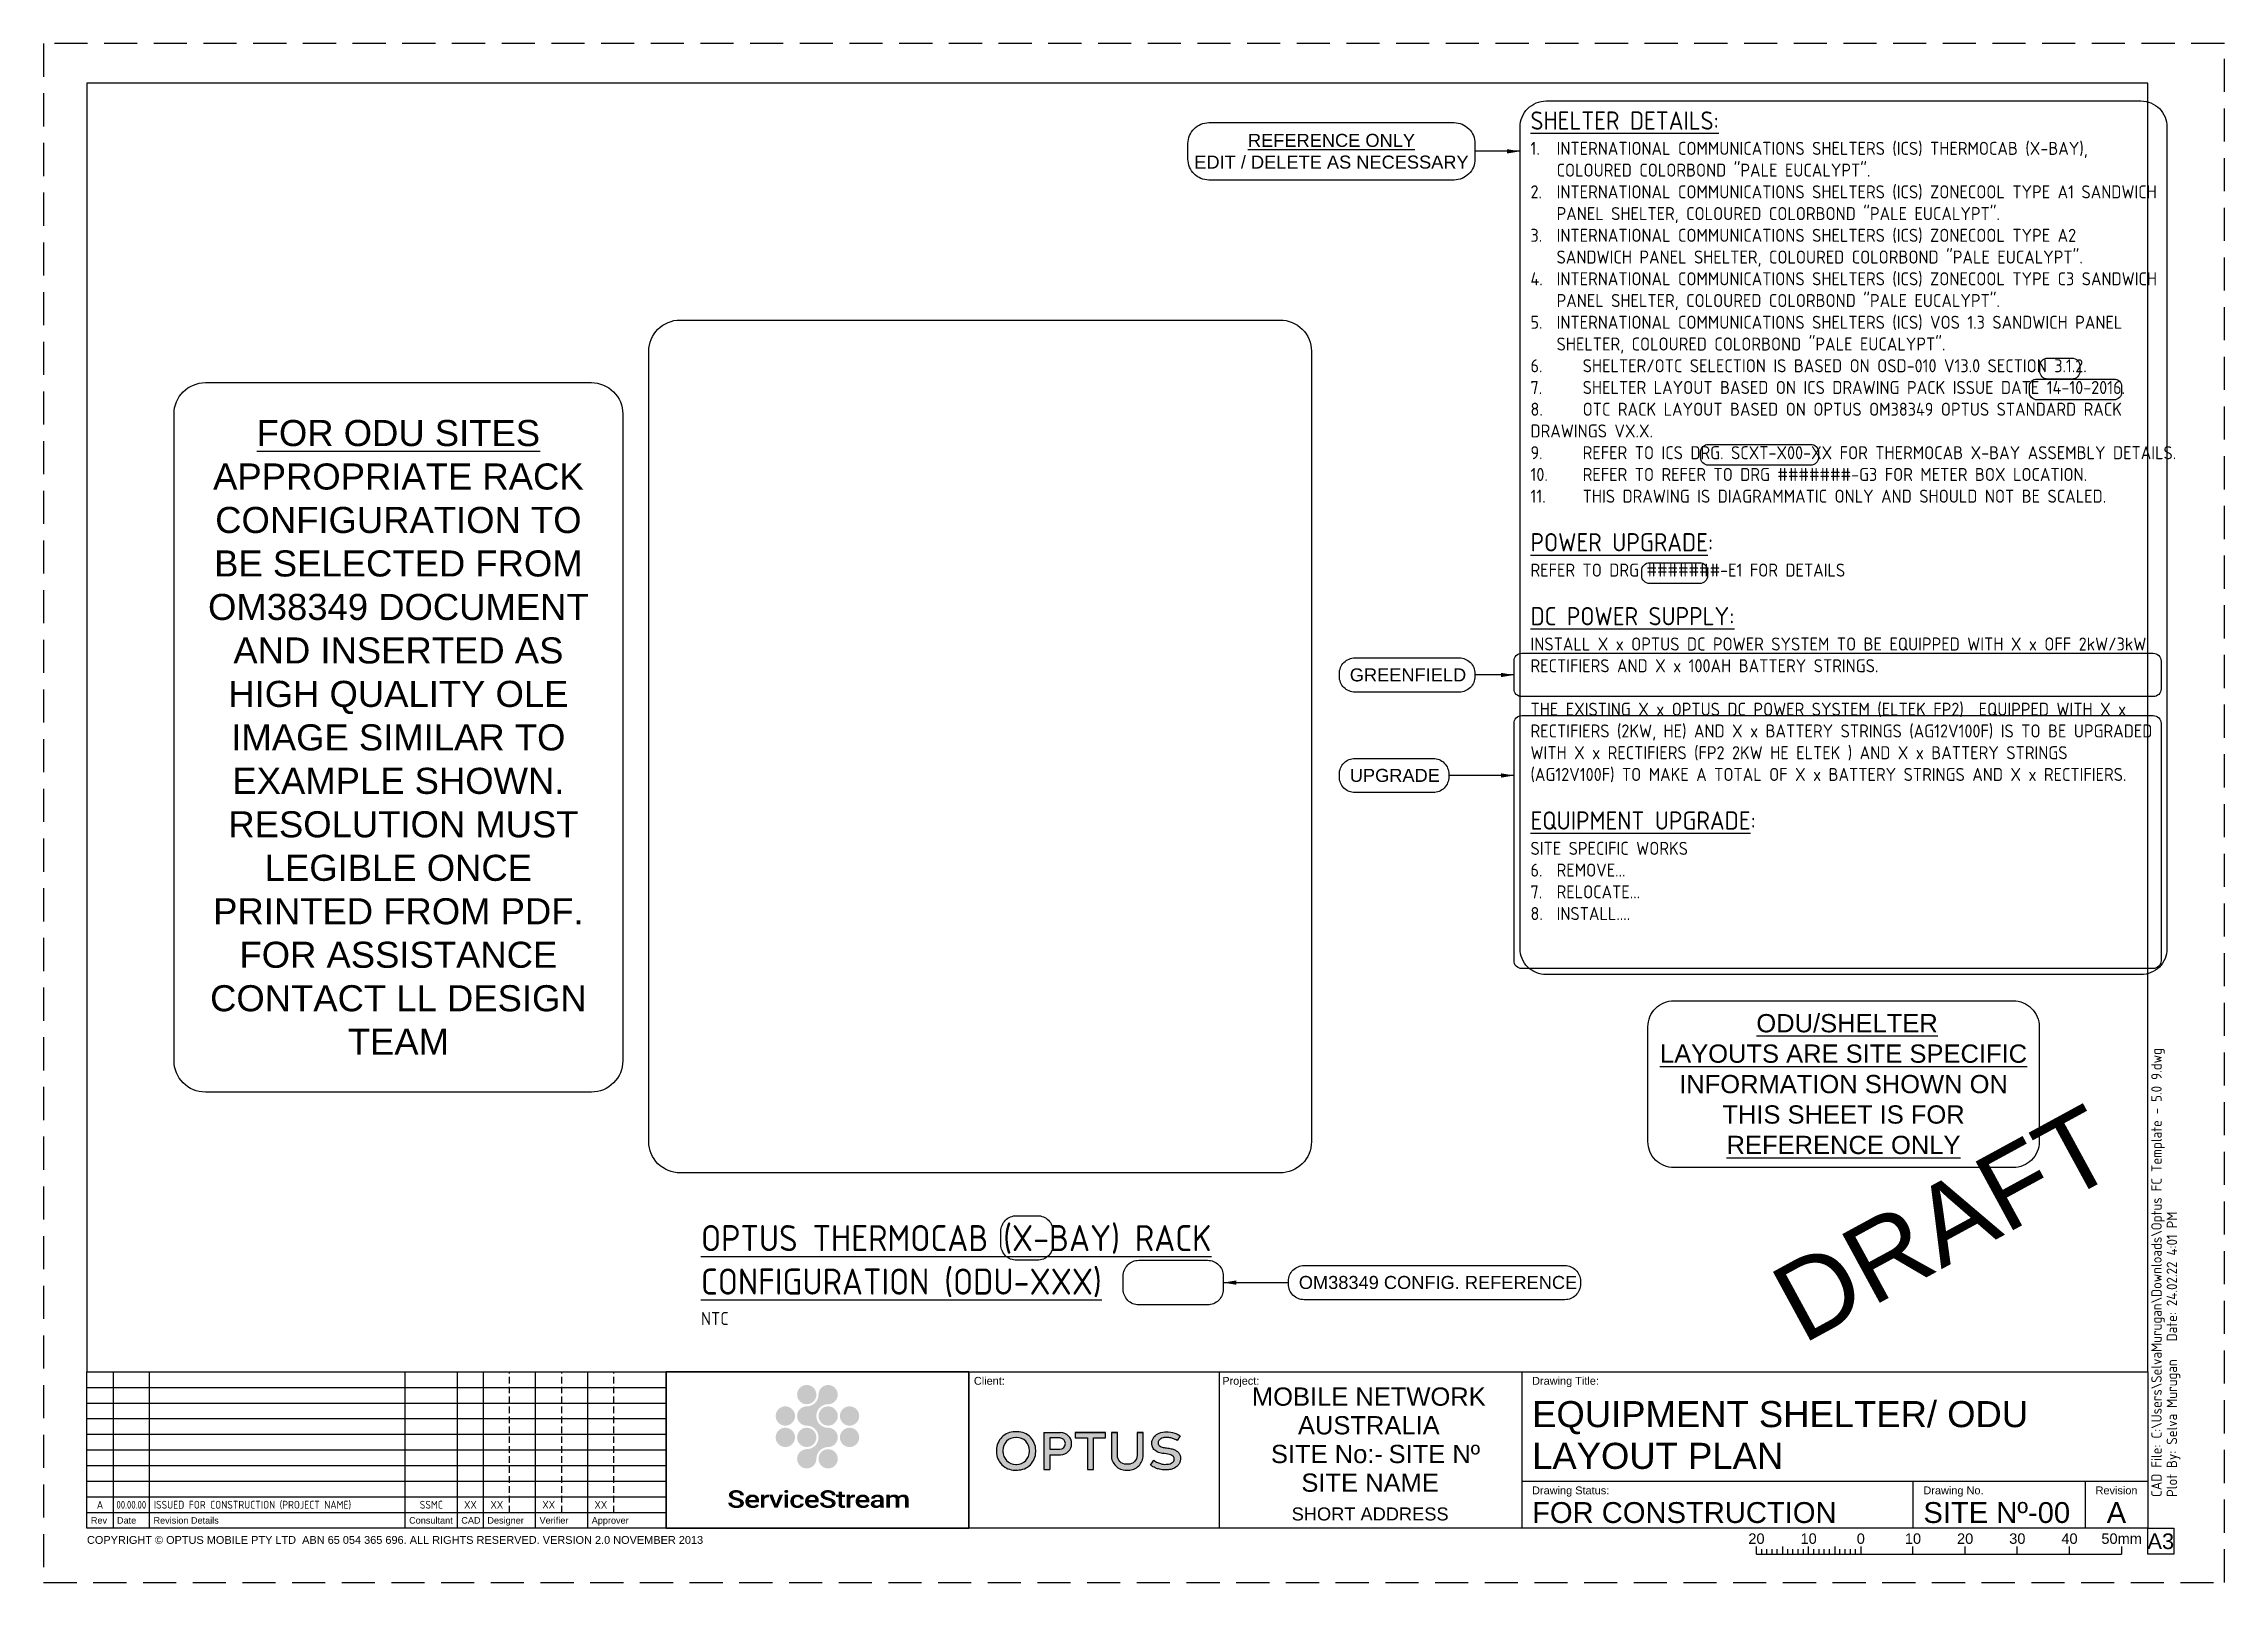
# Paper-space layout 'F1' of a CAD drawing. Extents: x 0 to 418, y 0 to 295.
# The model-space entities are those that its viewports show. They can reach past a viewport. Long polylines and large blocks are cut down to what shows.
import ezdxf
from ezdxf.enums import TextEntityAlignment as Align

# ---------------------------------------------------------------- set-up
doc = ezdxf.new("R2010")
doc.units = 0
doc.header["$MEASUREMENT"] = 0
doc.linetypes.add('DASHED', pattern=[19.05, 12.7, -6.35])
doc.linetypes.add('HIDDEN', pattern=[9.525, 6.35, -3.175])
doc.layers.get('0').update_dxf_attribs({"lineweight": 25})
doc.layers.get('DEFPOINTS').update_dxf_attribs({"color": 1})
for name, color, linetype in [('BORDER', 7, 'Continuous'), ('CAD_GUIDANCE_DEL', 10, 'Continuous'), ('Cover Sht', 3, 'Continuous'), ('Cover Sht - Text 2.5', 2, 'Continuous'), ('Cover Sht - Text 3.5', 3, 'Continuous'), ('DRAFT STAMP', 253, 'Continuous'), ('Logo OPTUS', 134, 'Continuous'), ('Logo ServiceStream', 7, 'Continuous'), ('Text 5.0', 4, 'Continuous'), ('TXT', 2, 'Continuous')]:
    doc.layers.add(name, color=color, linetype=linetype)
doc.layers.add('Viewport1', color=161, linetype='Continuous', plot=False)
doc.styles.add('ARIAL', font='arial.ttf')
doc.styles.add('ISOCP', font='isocp.shx')
doc.styles.add('STAMP', font='swissko.ttf')
doc.dimstyles.new('OPTUS', dxfattribs={"dimtxt": 2.5, "dimasz": 2.5, "dimexe": 1, "dimexo": 1.5, "dimgap": 1, "dimtad": 1, "dimdec": 0, "dimzin": 0, "dimdsep": 46, "dimtxsty": 'ISOCP', "dimcen": 0.09, "dimclrd": 7, "dimclre": 7, "dimclrt": 2, "dimaunit": 1, "dimadec": 0, "dimazin": 0, "dimtfac": 1, "dimtdec": 0, "dimtmove": 0, "dimatfit": 0, "dimfxl": 1, "dimtolj": 1, "dimtzin": 0, "dimlwd": -1, "dimlwe": -1, "dimarcsym": 0})
pattern_1 = [(0, (0, 0), (0, 6.985), [5.08, -1.905]), (90, (0, 0), (-6.985, 4e-16), [5.08, -1.905])]

psp = doc.layouts.new('F1')

# ---------------------------------------------------------------- texts
at = {"layer": 'DRAFT STAMP', "style": 'STAMP'}
psp.add_text('DRAFT', height=15, rotation=28.5534, dxfattribs=at).set_placement((364.22, 68.82), align=Align.MIDDLE_CENTER)
at = {"layer": 'Text 5.0', "color": 4, "insert": (126, 68.5), "char_height": 5, "width": 100, "attachment_point": 1, "style": 'ISOCP'}
psp.add_mtext('{\\L\\C256;OPTUS THERMOCAB (X-BAY) RACK CONFIGURATION (ODU-XXX)\\C4;\\P\\H0.5x;\\l\\C2;NTC}', dxfattribs=at)
at = {"layer": 'TXT', "color": 2, "insert": (285, 282), "char_height": 2.5, "width": 120, "attachment_point": 1, "style": 'ISOCP'}
psp.add_mtext('{\\H1.4x;\\L\\C4;SHELTER DETAILS:\\P\\pxi-2,l2,t2;\\H0.71429x;\\l1.^I\\C256;INTERNATIONAL COMMUNICATIONS SHELTERS (ICS) THERMOCAB (X-BAY), COLOURED COLORBOND "PALE EUCALYPT".\\P\\C4;2.^I\\C256;INTERNATIONAL COMMUNICATIONS SHELTERS (ICS) ZONECOOL TYPE A1 SANDWICH PANEL SHELTER, COLOURED COLORBOND "PALE EUCALYPT".\\P\\C4;3.^I\\C256;INTERNATIONAL COMMUNICATIONS SHELTERS (ICS) ZONECOOL TYPE A2 SANDWICH PANEL SHELTER, COLOURED COLORBOND "PALE EUCALYPT".\\P\\C4;4.^I\\C256;INTERNATIONAL COMMUNICATIONS SHELTERS (ICS) ZONECOOL TYPE C3 SANDWICH PANEL SHELTER, COLOURED COLORBOND "PALE EUCALYPT".\\P\\C4;5.^I\\C256;INTERNATIONAL COMMUNICATIONS SHELTERS (ICS) VOS 1.3 SANDWICH PANEL SHELTER, COLOURED COLORBOND "PALE EUCALYPT".\\P\\H0.99999x;\\C4;6.^I}SHELTER/OTC SELECTION IS BASED ON OSD-010 V13.0 SECTION 3.1.2.{\\H1.00001x;\\C256;\\P\\C4;7.^I\\C256;SHELTER LAYOUT BASED ON ICS DRAWING PACK ISSUE DATE 14-10-2016.\\P\\H0.99999x;\\C4;8.^I\\C256;OTC RACK LAYOUT BASED ON OPTUS OM38349 OPTUS STANDARD RACK DRAWINGS VX.X.\\P\\C4;9.^I\\C256;REFER TO ICS DRG. SCXT-X00-XX FOR THERMOCAB X-BAY ASSEMBLY DETAILS. \\P\\C4;10.^I\\C256;REFER TO }REFER TO DRG #######-G3 FOR METER BOX LOCATION.\\P{\\H1.00001x;\\C4;11.^I\\C256;THIS DRAWING IS DIAGRAMMATIC ONLY AND SHOULD NOT BE SCALED.\\H0.99999x;\\C2;\\P\\pi0,l0,tz;\\P\\H1.4x;\\L\\C4;POWER UPGRADE\\l:\\P\\H0.71429x;\\C256;REFER TO DRG \\H0.99997x;#######-E1 FOR DETAILS\\P\\P\\H1.4x;\\L\\C4;DC POWER SUPPLY:\\P}INSTALL X x OPTUS DC POWER SYSTEM TO BE EQUIPPED WITH X x OFF 2kW/3kW RECTIFIERS AND X x 100AH BATTERY STRINGS.\\P{\\H0.99998x;\\C256;\\P}THE EXISTING X x OPTUS DC POWER SYSTEM (ELTEK FP2)  EQUIPPED WITH X x RECTIFIERS (2KW, HE) AND X x BATTERY STRINGS (AG12V100F) IS TO BE UPGRADED WITH X x RECTIFIERS (FP2 2KW HE ELTEK ) AND X x BATTERY STRINGS (AG12V100F) TO MAKE A TOTAL OF X x BATTERY STRINGS AND X x RECTIFIERS.  {\\H0.99998x;\\C256;\\P\\P\\H1.39996x;\\L\\C4;EQUIPMENT UPGRADE\\l:\\P\\H0.71432x;\\C2;SITE SPECIFIC WORKS\\P\\pi-2,l2,t2;6.^IREMOVE...\\P7.^IRELOCATE...\\P8.^IINSTALL....}', dxfattribs=at)

msp = doc.modelspace()

# ---------------------------------------------------------------- blocks, each defined once
blk = doc.blocks.new('Optus-A3AT')
at = {"layer": 'Cover Sht - Text 3.5', "color": 4, "style": 'ARIAL'}
for tag, p in [('TITLE-1', (285.31, 29.76)), ('TITLE-2', (285.31, 21.76))]:
    blk.add_attdef(tag, p, '', height=5, dxfattribs=at)
at = {"layer": 'Cover Sht - Text 3.5', "color": 3, "style": 'ARIAL'}
for tag, p, height in [('SITE_NO', (257.79, 22.87), 3.5), ('STATUS', (285.31, 11.39), 4)]:
    blk.add_attdef(tag, p, '', height=height, dxfattribs=at)
for tag, height, p in [('SITE_NAME', 3.5, (254.26, 17.37)), ('ADDRESS', 2.5, (254.26, 11.87))]:
    blk.add_attdef(tag, text='', height=height, dxfattribs=at).set_placement(p, align=Align.CENTER)
at = {"layer": 'Cover Sht - Text 3.5', "style": 'ARIAL'}
for tag, p in [('DRG.NO.', (360.31, 11.39)), ('REV', (393.31, 11.39))]:
    blk.add_attdef(tag, p, '', height=4, dxfattribs=at)
blk = doc.blocks.new('OPTUS Logo')
at = {"linetype": 'Continuous', "true_color": 0x00a4ae}
h = blk.add_hatch(color=134, dxfattribs=at)
h.dxf.hatch_style = 1
h.paths.add_polyline_path([(12.85, 14.65), (12.85, 14.98, 0.414214), (9.34, 18.49), (8.86, 18.49, 0.414214), (5.34, 14.98), (5.34, 14.65, 0.414214), (8.86, 11.14), (9.34, 11.14, 0.414214)])
h.paths.add_polyline_path([(9.18, 12.24), (9.02, 12.24, -0.414214), (6.55, 14.71), (6.55, 14.92, -0.414214), (9.02, 17.39), (9.18, 17.39, -0.414214), (11.65, 14.92), (11.65, 14.71, -0.414214)], flags=16)
h.paths.add_polyline_path([(17.59, 14.07, 1), (17.59, 18.35), (14.95, 18.35), (14.77, 18.35), (14.42, 18.35), (14.42, 11.28), (15.57, 11.28), (15.57, 14.07)])
h.paths.add_polyline_path([(15.57, 15.12), (15.57, 17.3), (17.45, 17.3, -1), (17.45, 15.12)], flags=16)
h.paths.add_polyline_path([(22.75, 11.28), (23.9, 11.28), (23.9, 17.3), (26.21, 17.3), (26.21, 18.35), (20.44, 18.35), (20.44, 17.3), (22.75, 17.3)])
h.paths.add_polyline_path([(28.5, 13.95), (28.5, 18.35), (27.35, 18.35), (27.35, 13.95, 0.414214), (30.19, 11.11), (30.59, 11.11, 0.414214), (33.43, 13.95), (33.43, 18.35), (32.28, 18.35), (32.28, 13.95, -0.414214), (30.59, 12.26), (30.19, 12.26, -0.414214)])
h.paths.add_polyline_path([(38.11, 12.26), (37.87, 12.25), (37.62, 12.24), (37.37, 12.26), (37.1, 12.3), (36.92, 12.34), (36.74, 12.38), (36.56, 12.44), (36.39, 12.5), (36.18, 12.58), (35.98, 12.68), (35.78, 12.8), (35.6, 12.93), (35.49, 13.02), (34.85, 12.11), (34.91, 12.06), (35.04, 11.96), (35.15, 11.89), (35.33, 11.77), (35.53, 11.67), (35.74, 11.57), (36.01, 11.46), (36.21, 11.4), (36.38, 11.35), (36.59, 11.29), (36.84, 11.24), (37.1, 11.2), (37.35, 11.18), (37.56, 11.16), (37.79, 11.16), (38.05, 11.17), (38.29, 11.19), (38.52, 11.23), (38.74, 11.28), (38.91, 11.32), (39.1, 11.39), (39.25, 11.45), (39.44, 11.54), (39.7, 11.69), (39.88, 11.83), (40.03, 11.96), (40.14, 12.09), (40.25, 12.23), (40.34, 12.36), (40.4, 12.47), (40.47, 12.63), (40.53, 12.8), (40.57, 12.95), (40.59, 13.12), (40.61, 13.27), (40.61, 13.42), (40.6, 13.59), (40.59, 13.72), (40.56, 13.85), (40.53, 13.95), (40.48, 14.08), (40.42, 14.21), (40.37, 14.3), (40.31, 14.39), (40.21, 14.51), (40.1, 14.62), (40.01, 14.7), (39.9, 14.79), (39.79, 14.86), (39.66, 14.94), (39.52, 15.01), (39.35, 15.08), (39.2, 15.13), (39.03, 15.19), (38.81, 15.24), (38.58, 15.29), (38.38, 15.32), (38.15, 15.35), (37.9, 15.39), (37.64, 15.42), (37.45, 15.46), (37.25, 15.5), (37.07, 15.55), (36.87, 15.62), (36.7, 15.71), (36.53, 15.83), (36.44, 15.93), (36.37, 16.04), (36.34, 16.14), (36.32, 16.28), (36.31, 16.41), (36.34, 16.55), (36.39, 16.7), (36.46, 16.83), (36.55, 16.94), (36.68, 17.06), (36.82, 17.16), (37.03, 17.25), (37.25, 17.32), (37.41, 17.36), (37.59, 17.38), (37.79, 17.4), (37.98, 17.4), (38.19, 17.39), (38.37, 17.37), (38.58, 17.34), (38.76, 17.3), (38.96, 17.25), (39.1, 17.2), (39.24, 17.15), (39.43, 17.07), (39.6, 16.99), (39.75, 16.91), (39.94, 16.79), (40.53, 17.72), (40.35, 17.83), (40.1, 17.97), (39.88, 18.08), (39.5, 18.24), (39.1, 18.35), (38.73, 18.43), (38.25, 18.47), (37.88, 18.48), (37.57, 18.47), (37.22, 18.42), (36.83, 18.34), (36.51, 18.23), (36.24, 18.1), (36, 17.95), (35.79, 17.79), (35.56, 17.56), (35.41, 17.34), (35.27, 17.08), (35.19, 16.83), (35.13, 16.6), (35.11, 16.35), (35.11, 16.14), (35.17, 15.78), (35.22, 15.6), (35.36, 15.31), (35.51, 15.11), (35.67, 14.94), (35.86, 14.8), (36.12, 14.64), (36.38, 14.53), (36.63, 14.44), (36.88, 14.38), (37.14, 14.33), (37.47, 14.29), (37.88, 14.23), (38.2, 14.18), (38.49, 14.11), (38.73, 14.04), (38.96, 13.94), (39.12, 13.84), (39.25, 13.72), (39.33, 13.62), (39.38, 13.47), (39.41, 13.31), (39.4, 13.15), (39.37, 13.04), (39.3, 12.88), (39.18, 12.73), (39.03, 12.59), (38.84, 12.47), (38.6, 12.37), (38.33, 12.3)])
at = {"color": 134, "linetype": 'Continuous', "true_color": 0x00a4ae}
for p, q in [((14.42, 18.35), (17.59, 18.35)), ((14.42, 18.35), (14.42, 11.28)), ((14.77, 18.35), (17.59, 18.35)), ((14.95, 18.35), (17.59, 18.35)), ((20.44, 18.35), (26.21, 18.35)), ((27.35, 18.35), (28.5, 18.35)), ((32.28, 18.35), (33.43, 18.35)), ((15.57, 14.07), (17.59, 14.07)), ((15.57, 14.07), (15.57, 11.28)), ((14.42, 11.28), (15.57, 11.28))]:
    blk.add_line(p, q, dxfattribs=at)
for points in [[(5.34, 14.98), (5.34, 14.65, 0.414214), (8.86, 11.14), (9.34, 11.14, 0.414214), (12.85, 14.65), (12.85, 14.98, 0.414214), (9.34, 18.49), (8.86, 18.49, 0.414214)], [(6.55, 14.71, 0.414214), (9.02, 12.24), (9.18, 12.24, 0.414214), (11.65, 14.71), (11.65, 14.92, 0.414214), (9.18, 17.39), (9.02, 17.39, 0.414214), (6.55, 14.92)], [(15.57, 15.12), (17.45, 15.12, 1), (17.45, 17.3), (15.57, 17.3)], [(30.59, 12.26), (30.19, 12.26, -0.414214), (28.5, 13.95), (28.5, 18.35), (27.35, 18.35), (27.35, 13.95, 0.414214), (30.19, 11.11), (30.59, 11.11, 0.414214), (33.43, 13.95), (33.43, 18.35), (32.28, 18.35), (32.28, 13.95, -0.414214)]]:
    blk.add_lwpolyline(points, format="xyb", close=True, dxfattribs=at)
for points in [[(23.9, 17.3), (26.21, 17.3), (26.21, 18.35), (20.44, 18.35), (20.44, 17.3), (22.75, 17.3), (22.75, 11.28), (23.9, 11.28)], [(34.85, 12.11), (35.49, 13.02), (35.6, 12.93), (35.78, 12.8), (35.98, 12.68), (36.18, 12.58), (36.39, 12.5), (36.56, 12.44), (36.74, 12.38), (36.92, 12.34), (37.1, 12.3), (37.37, 12.26), (37.62, 12.24), (37.87, 12.25), (38.11, 12.26), (38.33, 12.3), (38.6, 12.37), (38.84, 12.47), (39.03, 12.59), (39.18, 12.73), (39.3, 12.88), (39.37, 13.04), (39.4, 13.15), (39.41, 13.31), (39.38, 13.47), (39.33, 13.62), (39.25, 13.72), (39.12, 13.84), (38.96, 13.94), (38.73, 14.04), (38.49, 14.11), (38.2, 14.18), (37.88, 14.23), (37.47, 14.29), (37.14, 14.33), (36.88, 14.38), (36.63, 14.44), (36.38, 14.53), (36.12, 14.64), (35.86, 14.8), (35.67, 14.94), (35.51, 15.11), (35.36, 15.31), (35.22, 15.6), (35.17, 15.78), (35.11, 16.14), (35.11, 16.35), (35.13, 16.6), (35.19, 16.83), (35.27, 17.08), (35.41, 17.34), (35.56, 17.56), (35.79, 17.79), (36, 17.95), (36.24, 18.1), (36.51, 18.23), (36.83, 18.34), (37.22, 18.42), (37.57, 18.47), (37.88, 18.48), (38.25, 18.47), (38.73, 18.43), (39.1, 18.35), (39.5, 18.24), (39.88, 18.08), (40.1, 17.97), (40.35, 17.83), (40.53, 17.72), (40.53, 17.72), (39.94, 16.79), (39.75, 16.91), (39.6, 16.99), (39.43, 17.07), (39.24, 17.15), (39.1, 17.2), (38.96, 17.25), (38.76, 17.3), (38.58, 17.34), (38.37, 17.37), (38.19, 17.39), (37.98, 17.4), (37.79, 17.4), (37.59, 17.38), (37.41, 17.36), (37.25, 17.32), (37.03, 17.25), (36.82, 17.16), (36.68, 17.06), (36.55, 16.94), (36.46, 16.83), (36.39, 16.7), (36.34, 16.55), (36.31, 16.41), (36.32, 16.28), (36.34, 16.14), (36.37, 16.04), (36.44, 15.93), (36.53, 15.83), (36.7, 15.71), (36.87, 15.62), (37.07, 15.55), (37.25, 15.5), (37.45, 15.46), (37.64, 15.42), (37.9, 15.39), (38.15, 15.35), (38.38, 15.32), (38.58, 15.29), (38.81, 15.24), (39.03, 15.19), (39.2, 15.13), (39.35, 15.08), (39.52, 15.01), (39.66, 14.94), (39.79, 14.86), (39.9, 14.79), (40.01, 14.7), (40.1, 14.62), (40.21, 14.51), (40.31, 14.39), (40.37, 14.3), (40.42, 14.21), (40.48, 14.08), (40.53, 13.95), (40.56, 13.85), (40.59, 13.72), (40.6, 13.59), (40.61, 13.42), (40.61, 13.27), (40.59, 13.12), (40.57, 12.95), (40.53, 12.8), (40.47, 12.63), (40.4, 12.47), (40.34, 12.36), (40.25, 12.23), (40.14, 12.09), (40.03, 11.96), (39.88, 11.83), (39.7, 11.69), (39.44, 11.54), (39.25, 11.45), (39.1, 11.39), (38.91, 11.32), (38.74, 11.28), (38.52, 11.23), (38.29, 11.19), (38.05, 11.17), (37.79, 11.16), (37.56, 11.16), (37.35, 11.18), (37.1, 11.2), (36.84, 11.24), (36.59, 11.29), (36.38, 11.35), (36.21, 11.4), (36.01, 11.46), (35.74, 11.57), (35.53, 11.67), (35.33, 11.77), (35.15, 11.89), (35.04, 11.96), (34.91, 12.06)]]:
    blk.add_lwpolyline(points, close=True, dxfattribs=at)
blk.add_arc((17.59, 16.21), 2.14, 270, 90, dxfattribs=at)
blk = doc.blocks.new('OPTUS-yes Logo')
at = {"layer": 'BORDER'}
blk.add_blockref('OPTUS Logo', (0, 0), dxfattribs=at)
blk = doc.blocks.new('Optus-A3SH')
at = {"layer": 'Cover Sht', "color": 1}
for p, q in [((13.31, 40.39), (13.31, 10.39)), ((20.31, 10.39), (20.31, 40.39)), ((69.31, 10.39), (69.31, 40.39)), ((79.31, 10.39), (79.31, 40.39)), ((79.31, 13.39), (79.31, 40.39)), ((84.31, 10.39), (84.31, 40.39)), ((94.31, 10.39), (94.31, 40.39)), ((104.31, 10.39), (104.31, 40.39)), ((8.31, 13.39), (119.31, 13.39))]:
    blk.add_line(p, q, dxfattribs=at)
at = {"layer": 'Cover Sht', "color": 8, "linetype": 'DASHED', "ltscale": 0.1}
for p, q in [((89.31, 13.39), (89.31, 40.39)), ((99.31, 13.39), (99.31, 40.39)), ((109.31, 13.39), (109.31, 40.39))]:
    blk.add_line(p, q, dxfattribs=at)
at = {"layer": 'Cover Sht', "color": 2}
for p, q in [((119.31, 10.39), (119.31, 40.39)), ((177.31, 10.39), (177.31, 40.39)), ((225.31, 40.39), (225.31, 10.39)), ((283.31, 40.39), (283.31, 10.39)), ((283.31, 19.39), (403.31, 19.39)), ((358.31, 19.39), (358.31, 10.39)), ((391.31, 19.39), (391.31, 10.39))]:
    blk.add_line(p, q, dxfattribs=at)
at = {"layer": 'Cover Sht', "color": 8}
for p, q in [((8.31, 37.39), (119.31, 37.39)), ((8.31, 34.39), (119.31, 34.39)), ((8.31, 31.39), (119.31, 31.39)), ((8.31, 28.39), (119.31, 28.39)), ((8.31, 25.39), (119.31, 25.39)), ((8.31, 22.39), (119.31, 22.39)), ((8.31, 19.39), (119.31, 19.39)), ((8.31, 16.39), (119.31, 16.39)), ((329.31, 5.39), (329.31, 6.39)), ((330.31, 5.39), (330.31, 6.39)), ((331.31, 5.39), (331.31, 6.39)), ((332.31, 5.39), (332.31, 6.39)), ((334.31, 5.39), (334.31, 6.39)), ((335.31, 5.39), (335.31, 6.39)), ((336.31, 5.39), (336.31, 6.39)), ((337.31, 5.39), (337.31, 6.39)), ((339.31, 5.39), (339.31, 6.39)), ((340.31, 5.39), (340.31, 6.39)), ((341.31, 5.39), (341.31, 6.39)), ((342.31, 5.39), (342.31, 6.39)), ((344.31, 5.39), (344.31, 6.39)), ((345.31, 5.39), (345.31, 6.39)), ((346.31, 5.39), (346.31, 6.39)), ((347.31, 5.39), (347.31, 6.39))]:
    blk.add_line(p, q, dxfattribs=at)
at = {"layer": 'Cover Sht', "color": 7}
for p, q in [((328.31, 5.39), (328.31, 6.89)), ((328.31, 5.39), (398.31, 5.39)), ((333.31, 6.89), (333.31, 5.39)), ((338.31, 5.39), (338.31, 6.89)), ((343.31, 6.89), (343.31, 5.39)), ((348.31, 6.89), (348.31, 5.39)), ((358.31, 5.39), (358.31, 6.89)), ((368.31, 5.39), (368.31, 6.89)), ((378.31, 5.39), (378.31, 6.89)), ((388.31, 5.39), (388.31, 6.89)), ((398.31, 6.89), (398.31, 5.39))]:
    blk.add_line(p, q, dxfattribs=at)
at = {"layer": 'Cover Sht', "flags": 128}
blk.add_lwpolyline([(403.31, 40.39), (403.31, 287.39), (8.31, 287.39), (8.31, 40.39)], dxfattribs=at)
blk.add_lwpolyline([(8.31, 40.39), (403.31, 40.39), (403.31, 10.39), (8.31, 10.39)], close=True, dxfattribs=at)
at = {"layer": 'Cover Sht', "color": 1, "flags": 128}
blk.add_lwpolyline([(403.31, 5.39), (403.31, 10.39), (408.31, 10.39), (408.31, 5.39)], close=True, dxfattribs=at)
at = {"layer": 'Logo OPTUS'}
blk.add_blockref('OPTUS-yes Logo', (177.31, 10.39), dxfattribs=at)
at = {"layer": 'Cover Sht - Text 2.5', "color": 1, "style": 'ARIAL'}
for s, p in [('Client:', (178.31, 37.89)), ('Project:', (225.92, 37.89)), ('Drawing Title:', (285.31, 37.89)), ('Drawing Status:', (285.31, 16.89)), ('Drawing No.', (360.31, 16.89)), ('Revision', (393.31, 16.89))]:
    blk.add_text(s, height=1.5, dxfattribs=at).set_placement(p)
for s, p in [('Revision Details', (21.06, 11.89)), ('Consultant', (70.06, 11.89)), ('Designer', (85.06, 11.89)), ('Verifier', (95.06, 11.89)), ('Rev', (9.06, 11.89)), ('Date', (14.06, 11.89)), ('CAD', (80.06, 11.89)), ('Approver', (105.06, 11.89))]:
    blk.add_text(s, height=1.25, dxfattribs=at).set_placement(p, align=Align.MIDDLE_LEFT)
at = {"layer": 'Cover Sht - Text 2.5', "color": 7, "style": 'ARIAL'}
for s, p in [('20', (328.31, 7.39)), ('10', (338.31, 7.39)), ('0', (348.31, 7.39)), ('10', (358.31, 7.39)), ('20', (368.31, 7.39)), ('30', (378.31, 7.39)), ('40', (388.31, 7.39)), ('50mm', (398.31, 7.39))]:
    blk.add_text(s, height=2, dxfattribs=at).set_placement(p, align=Align.CENTER)
at = {"layer": 'Cover Sht - Text 3.5', "color": 3, "style": 'ARIAL'}
for s, p in [('MOBILE NETWORK', (254.01, 33.87)), ('AUSTRALIA', (254.01, 28.37)), ('SITE No:-', (245.98, 22.87))]:
    blk.add_text(s, height=3.5, dxfattribs=at).set_placement(p, align=Align.CENTER)
at = {"layer": 'Cover Sht - Text 3.5', "color": 8, "style": 'ARIAL'}
blk.add_text('COPYRIGHT © OPTUS MOBILE PTY LTD  ABN 65 054 365 696. ALL RIGHTS RESERVED. VERSION 2.0 NOVEMBER 2013', height=1.5, dxfattribs=at).set_placement((8.31, 7.39))
blk.add_text('COPYRIGHT © OPTUS MOBILE PTY LTD  ABN 65 054 365 696. ALL RIGHTS RESERVED. VERSION 2.0 NOVEMBER 2013', height=1.5, dxfattribs=at).set_placement((8.31, 7.39))
at = {"layer": 'Cover Sht - Text 3.5', "style": 'ARIAL'}
blk.add_text('A3', height=3, dxfattribs=at).set_placement((405.81, 7.89), align=Align.MIDDLE)
at = {"layer": 'Cover Sht - Text 3.5', "color": 8, "style": 'ISOCP'}
for p in [(403.98, 16.38), (406.94, 16.38)]:
    blk.add_attdef('PLOTINFO', text='', height=2, rotation=90, dxfattribs=at).set_placement(p, align=Align.TOP_LEFT)
blk = doc.blocks.new('Rev_Details')
at = {"layer": 'Cover Sht - Text 3.5', "color": 7, "linetype": 'Continuous', "style": 'ISOCP'}
for tag, p in [('REVNO', (10.81, 14.89)), ('CO.BY', (74.31, 14.89)), ('CADBY', (81.81, 14.89)), ('DESBY', (86.88, 14.89)), ('VERBY', (96.81, 14.89)), ('APPBY', (106.81, 14.89))]:
    blk.add_attdef(tag, text='', height=1.5, dxfattribs=at).set_placement(p, align=Align.MIDDLE_CENTER)
at = {"layer": 'Cover Sht - Text 3.5', "color": 7, "linetype": 'Continuous', "style": 'ISOCP', "width": 0.9}
blk.add_attdef('REVDATE', text='', height=1.5, dxfattribs=at).set_placement((16.81, 14.89), align=Align.MIDDLE_CENTER)
at = {"layer": 'Cover Sht - Text 3.5', "color": 7, "linetype": 'Continuous', "style": 'ISOCP'}
blk.add_attdef('REVDESCRIPTION', text='', height=1.5, dxfattribs=at).set_placement((21.11, 14.89), align=Align.MIDDLE_LEFT)
blk = doc.blocks.new('New_ServiceStream_Logo')
at = {"layer": 'Logo ServiceStream', "transparency": 33554605}
h = blk.add_hatch(color=7, dxfattribs=at)
h.dxf.hatch_style = 1
h.set_gradient(color1=(41, 197, 245), color2=(63, 213, 133), rotation=180, name='INVCURVED')
h.paths.add_polyline_path([(-29.19, -4.39, 1), (-32.88, -4.39, 1)], flags=17)
h.paths.add_polyline_path([(-26.91, -6.23, 2.3896), (-28.78, -4.39, -0.417704), (-31.06, -6.64, 0.992754), (-31.04, -10.34, -1.005969), (-31.06, -14.85, 2.3896), (-29.19, -16.7, -0.417704), (-26.91, -14.44, 0.992754), (-26.93, -10.75, -1.005969)])
h.paths.add_polyline_path([(-36.99, -8.49, 1), (-33.29, -8.49, 1)])
h.paths.add_polyline_path([(-36.99, -12.59, 1), (-33.29, -12.59, 1)])
h.paths.add_polyline_path([(-32.88, -12.59, 1), (-29.19, -12.59, 1)], flags=17)
h.paths.add_polyline_path([(-25.09, -8.49, 1), (-28.78, -8.49, 1)], flags=17)
h.paths.add_polyline_path([(-20.98, -8.49, 1), (-24.68, -8.49, 1)])
h.paths.add_polyline_path([(-24.68, -12.59, 1), (-20.98, -12.59, 1)])
h.paths.add_polyline_path([(-25.09, -16.7, 1), (-28.78, -16.7, 1)], flags=17)
at = {"layer": 'Logo ServiceStream'}
h = blk.add_hatch(dxfattribs=at)
h.set_pattern_fill('ANGLE')
h.set_pattern_definition(pattern_1)
h.paths.add_polyline_path([(-44.54, -22.69), (-44.9, -22.71), (-45.26, -22.8), (-45.56, -22.95), (-45.7, -23.06), (-44.54, -23.15), (-44.29, -23.17), (-43.98, -23.3), (-43.87, -23.41), (-43.78, -23.71), (-43.08, -23.71), (-43.11, -23.47), (-43.27, -23.18), (-43.46, -22.99), (-43.79, -22.82), (-44.14, -22.72)])
h.paths.add_polyline_path([(-45.7, -23.06), (-45.9, -23.31), (-45.96, -23.62), (-45.9, -23.9), (-45.72, -24.16), (-45.42, -24.37), (-45.36, -24.4), (-45.04, -24.53), (-44.64, -24.64), (-44.24, -24.76), (-43.96, -24.89), (-43.9, -24.94), (-43.78, -25.23), (-43.78, -25.29), (-43.96, -25.55), (-44.11, -25.62), (-44.51, -25.68), (-43.33, -25.79), (-43.14, -25.53), (-43.08, -25.22), (-43.09, -25.06), (-43.21, -24.77), (-43.32, -24.64), (-43.63, -24.43), (-43.66, -24.41), (-43.98, -24.28), (-44.38, -24.16), (-44.77, -24.05), (-45.06, -23.93), (-45.11, -23.88), (-45.26, -23.62), (-45.25, -23.53), (-45.07, -23.27), (-44.94, -23.21), (-44.54, -23.15)])
h.paths.add_polyline_path([(-45.39, -25.08), (-46.09, -25.08), (-46.05, -25.35), (-45.89, -25.63), (-45.65, -25.83), (-45.31, -26), (-45.26, -26.02), (-44.9, -26.11), (-44.51, -26.14), (-44.12, -26.12), (-43.76, -26.03), (-43.46, -25.89), (-43.33, -25.79), (-44.51, -25.68), (-44.85, -25.64), (-45.16, -25.52), (-45.3, -25.39)])
h.paths.add_polyline_path([(-41.45, -23.55), (-41.8, -23.59), (-42.14, -23.71), (-42.42, -23.9), (-41.45, -24), (-41.33, -24.01), (-41.01, -24.14), (-40.93, -24.25), (-40.83, -24.57), (-40.83, -24.61), (-42.12, -24.61), (-40.17, -24.75), (-40.21, -24.41), (-40.33, -24.11), (-40.5, -23.88), (-40.72, -23.71), (-41.05, -23.59)])
h.paths.add_polyline_path([(-42.42, -23.9), (-42.63, -24.17), (-42.66, -24.21), (-42.77, -24.51), (-42.8, -24.84), (-42.8, -24.91), (-42.8, -24.95), (-42.75, -25.28), (-42.62, -25.57), (-42.4, -25.8), (-41.33, -25.69), (-41.56, -25.67), (-41.88, -25.51), (-42.02, -25.34), (-42.12, -25.02), (-40.17, -25.02), (-40.17, -24.8), (-40.17, -24.75), (-42.12, -24.61), (-42.07, -24.42), (-41.9, -24.16), (-41.81, -24.09), (-41.45, -24)])
h.paths.add_polyline_path([(-40.58, -25.38), (-40.67, -25.46), (-40.96, -25.64), (-41.33, -25.69), (-42.4, -25.8), (-42.4, -25.81), (-42.11, -26), (-41.77, -26.1), (-41.37, -26.14), (-41.05, -26.12), (-40.7, -26.02), (-40.47, -25.9), (-40.21, -25.67)])
h = blk.add_hatch(color=7, dxfattribs=at)
h.dxf.hatch_style = 1
h.paths.add_polyline_path([(-44.54, -22.69), (-44.9, -22.71), (-45.26, -22.8), (-45.56, -22.95), (-45.7, -23.06), (-44.54, -23.15), (-44.29, -23.17), (-43.98, -23.3), (-43.87, -23.41), (-43.78, -23.71), (-43.08, -23.71), (-43.11, -23.47), (-43.27, -23.18), (-43.46, -22.99), (-43.79, -22.82), (-44.14, -22.72)])
h.paths.add_polyline_path([(-45.7, -23.06), (-45.9, -23.31), (-45.96, -23.62), (-45.9, -23.9), (-45.72, -24.16), (-45.42, -24.37), (-45.36, -24.4), (-45.04, -24.53), (-44.64, -24.64), (-44.24, -24.76), (-43.96, -24.89), (-43.9, -24.94), (-43.78, -25.23), (-43.78, -25.29), (-43.96, -25.55), (-44.11, -25.62), (-44.51, -25.68), (-43.33, -25.79), (-43.14, -25.53), (-43.08, -25.22), (-43.09, -25.06), (-43.21, -24.77), (-43.32, -24.64), (-43.63, -24.43), (-43.66, -24.41), (-43.98, -24.28), (-44.38, -24.16), (-44.77, -24.05), (-45.06, -23.93), (-45.11, -23.88), (-45.26, -23.62), (-45.25, -23.53), (-45.07, -23.27), (-44.94, -23.21), (-44.54, -23.15)])
h.paths.add_polyline_path([(-45.39, -25.08), (-46.09, -25.08), (-46.05, -25.35), (-45.89, -25.63), (-45.65, -25.83), (-45.31, -26), (-45.26, -26.02), (-44.9, -26.11), (-44.51, -26.14), (-44.12, -26.12), (-43.76, -26.03), (-43.46, -25.89), (-43.33, -25.79), (-44.51, -25.68), (-44.85, -25.64), (-45.16, -25.52), (-45.3, -25.39)])
h = blk.add_hatch(dxfattribs=at)
h.set_pattern_fill('ANGLE')
h.set_pattern_definition(pattern_1)
h.paths.add_polyline_path([(-41.45, -23.55), (-41.8, -23.59), (-42.14, -23.71), (-42.42, -23.9), (-41.45, -24), (-41.33, -24.01), (-41.01, -24.14), (-40.93, -24.25), (-40.83, -24.57), (-40.83, -24.61), (-42.12, -24.61), (-40.17, -24.75), (-40.21, -24.41), (-40.33, -24.11), (-40.5, -23.88), (-40.72, -23.71), (-41.05, -23.59)])
h.paths.add_polyline_path([(-42.42, -23.9), (-42.63, -24.17), (-42.66, -24.21), (-42.77, -24.51), (-42.8, -24.84), (-42.8, -24.91), (-42.8, -24.95), (-42.75, -25.28), (-42.62, -25.57), (-42.4, -25.8), (-41.33, -25.69), (-41.56, -25.67), (-41.88, -25.51), (-42.02, -25.34), (-42.12, -25.02), (-40.17, -25.02), (-40.17, -24.8), (-40.17, -24.75), (-42.12, -24.61), (-42.07, -24.42), (-41.9, -24.16), (-41.81, -24.09), (-41.45, -24)])
h.paths.add_polyline_path([(-40.58, -25.38), (-40.67, -25.46), (-40.96, -25.64), (-41.33, -25.69), (-42.4, -25.8), (-42.4, -25.81), (-42.11, -26), (-41.77, -26.1), (-41.37, -26.14), (-41.05, -26.12), (-40.7, -26.02), (-40.47, -25.9), (-40.21, -25.67)])
h = blk.add_hatch(dxfattribs=at)
h.set_pattern_fill('ANGLE')
h.set_pattern_definition(pattern_1)
h.paths.add_polyline_path([(-41.45, -23.55), (-41.8, -23.59), (-42.14, -23.71), (-42.42, -23.9), (-41.45, -24), (-41.33, -24.01), (-41.01, -24.14), (-40.93, -24.25), (-40.83, -24.57), (-40.83, -24.61), (-42.12, -24.61), (-40.17, -24.75), (-40.21, -24.41), (-40.33, -24.11), (-40.5, -23.88), (-40.72, -23.71), (-41.05, -23.59)])
h.paths.add_polyline_path([(-42.42, -23.9), (-42.63, -24.17), (-42.66, -24.21), (-42.77, -24.51), (-42.8, -24.84), (-42.8, -24.91), (-42.8, -24.95), (-42.75, -25.28), (-42.62, -25.57), (-42.4, -25.8), (-41.33, -25.69), (-41.56, -25.67), (-41.88, -25.51), (-42.02, -25.34), (-42.12, -25.02), (-40.17, -25.02), (-40.17, -24.8), (-40.17, -24.75), (-42.12, -24.61), (-42.07, -24.42), (-41.9, -24.16), (-41.81, -24.09), (-41.45, -24)])
h.paths.add_polyline_path([(-40.58, -25.38), (-40.67, -25.46), (-40.96, -25.64), (-41.33, -25.69), (-42.4, -25.8), (-42.4, -25.81), (-42.11, -26), (-41.77, -26.1), (-41.37, -26.14), (-41.05, -26.12), (-40.7, -26.02), (-40.47, -25.9), (-40.21, -25.67)])
h = blk.add_hatch(color=7, dxfattribs=at)
h.dxf.hatch_style = 1
h.paths.add_polyline_path([(-41.45, -23.55), (-41.8, -23.59), (-42.14, -23.71), (-42.42, -23.9), (-41.45, -24), (-41.33, -24.01), (-41.01, -24.14), (-40.93, -24.25), (-40.83, -24.57), (-40.83, -24.61), (-42.12, -24.61), (-40.17, -24.75), (-40.21, -24.41), (-40.33, -24.11), (-40.5, -23.88), (-40.72, -23.71), (-41.05, -23.59)])
h.paths.add_polyline_path([(-42.42, -23.9), (-42.63, -24.17), (-42.66, -24.21), (-42.77, -24.51), (-42.8, -24.84), (-42.8, -24.91), (-42.8, -24.95), (-42.75, -25.28), (-42.62, -25.57), (-42.4, -25.8), (-41.33, -25.69), (-41.56, -25.67), (-41.88, -25.51), (-42.02, -25.34), (-42.12, -25.02), (-40.17, -25.02), (-40.17, -24.8), (-40.17, -24.75), (-42.12, -24.61), (-42.07, -24.42), (-41.9, -24.16), (-41.81, -24.09), (-41.45, -24)])
h.paths.add_polyline_path([(-40.58, -25.38), (-40.67, -25.46), (-40.96, -25.64), (-41.33, -25.69), (-42.4, -25.8), (-42.4, -25.81), (-42.11, -26), (-41.77, -26.1), (-41.37, -26.14), (-41.05, -26.12), (-40.7, -26.02), (-40.47, -25.9), (-40.21, -25.67)])
h = blk.add_hatch(color=7, dxfattribs=at)
h.dxf.hatch_style = 1
h.paths.add_polyline_path([(-38.48, -23.55), (-38.56, -23.55), (-38.89, -23.64), (-39.15, -23.88), (-38.51, -24.09), (-38.24, -24.11), (-38.24, -23.58)])
h.paths.add_polyline_path([(-39.17, -23.6), (-39.81, -23.6), (-39.81, -26.09), (-39.14, -26.09), (-39.14, -24.39), (-39.13, -24.36), (-38.89, -24.16), (-38.51, -24.09), (-39.15, -23.88)])
h = blk.add_hatch(color=7, dxfattribs=at)
h.dxf.hatch_style = 1
h.paths.add_polyline_path([(-35.59, -23.6), (-36.29, -23.6), (-36.92, -25.39), (-37.22, -26.09), (-36.63, -26.09)])
h.paths.add_polyline_path([(-37.57, -23.6), (-38.26, -23.6), (-37.22, -26.09), (-36.92, -25.39)])
h = blk.add_hatch(color=7, dxfattribs=at)
h.dxf.hatch_style = 1
h.paths.add_polyline_path([(-34.96, -22.65), (-35.24, -22.73), (-35.34, -22.95), (-35.24, -23.16), (-34.96, -23.24), (-34.68, -23.16), (-34.57, -22.95), (-34.68, -22.73)])
h.paths.add_polyline_path([(-34.62, -23.6), (-35.29, -23.6), (-35.29, -26.09), (-34.62, -26.09)])
h = blk.add_hatch(color=7, dxfattribs=at)
h.dxf.hatch_style = 1
h.paths.add_polyline_path([(-32.82, -23.55), (-33.19, -23.59), (-33.53, -23.7), (-33.81, -23.89), (-33.84, -23.92), (-32.82, -24), (-32.72, -24), (-32.4, -24.14), (-32.34, -24.19), (-32.23, -24.49), (-31.59, -24.49), (-31.61, -24.35), (-31.72, -24.05), (-31.94, -23.81), (-32.09, -23.71), (-32.42, -23.59)])
h.paths.add_polyline_path([(-33.84, -23.92), (-34.02, -24.17), (-34.13, -24.47), (-34.18, -24.8), (-34.18, -24.87), (-34.18, -24.94), (-34.12, -25.27), (-34, -25.56), (-33.8, -25.8), (-33.55, -25.98), (-33.21, -26.1), (-32.81, -26.14), (-32.57, -26.12), (-32.21, -26.02), (-32.02, -25.93), (-31.76, -25.7), (-32.82, -25.69), (-33.04, -25.67), (-33.33, -25.49), (-33.46, -25.24), (-33.5, -24.89), (-33.5, -24.8), (-33.46, -24.45), (-33.32, -24.2), (-33.18, -24.08), (-32.82, -24)])
h.paths.add_polyline_path([(-31.59, -25.27), (-32.23, -25.27), (-32.23, -25.3), (-32.4, -25.57), (-32.46, -25.61), (-32.82, -25.69), (-31.76, -25.7), (-31.68, -25.57)])
h = blk.add_hatch(color=7, dxfattribs=at)
h.dxf.hatch_style = 1
h.paths.add_polyline_path([(-30, -23.55), (-30.36, -23.59), (-30.7, -23.71), (-30.97, -23.9), (-30.01, -24), (-29.89, -24.01), (-29.57, -24.14), (-29.48, -24.25), (-29.39, -24.57), (-29.39, -24.61), (-30.67, -24.61), (-28.72, -24.75), (-28.76, -24.41), (-28.88, -24.11), (-29.06, -23.88), (-29.28, -23.71), (-29.61, -23.59)])
h.paths.add_polyline_path([(-29.14, -25.38), (-29.22, -25.46), (-29.52, -25.64), (-29.89, -25.69), (-30.96, -25.8), (-30.95, -25.81), (-30.66, -26), (-30.32, -26.1), (-29.92, -26.14), (-29.61, -26.12), (-29.25, -26.02), (-29.03, -25.9), (-28.77, -25.67)])
h.paths.add_polyline_path([(-30.97, -23.9), (-31.19, -24.17), (-31.21, -24.21), (-31.32, -24.51), (-31.36, -24.84), (-31.36, -24.91), (-31.36, -24.95), (-31.31, -25.28), (-31.17, -25.57), (-30.96, -25.8), (-29.89, -25.69), (-30.12, -25.67), (-30.44, -25.51), (-30.58, -25.34), (-30.68, -25.02), (-28.72, -25.02), (-28.72, -24.8), (-28.72, -24.75), (-30.67, -24.61), (-30.62, -24.42), (-30.45, -24.16), (-30.36, -24.09), (-30.01, -24)])
h = blk.add_hatch(color=7, dxfattribs=at)
h.dxf.hatch_style = 1
h.paths.add_polyline_path([(-26.95, -22.69), (-27.32, -22.71), (-27.68, -22.8), (-27.98, -22.95), (-28.12, -23.06), (-26.96, -23.15), (-26.7, -23.17), (-26.39, -23.3), (-26.29, -23.41), (-26.2, -23.71), (-25.49, -23.71), (-25.53, -23.47), (-25.68, -23.18), (-25.88, -22.99), (-26.2, -22.82), (-26.55, -22.72)])
h.paths.add_polyline_path([(-28.12, -23.06), (-28.32, -23.31), (-28.38, -23.62), (-28.32, -23.9), (-28.13, -24.16), (-27.83, -24.37), (-27.78, -24.4), (-27.46, -24.53), (-27.05, -24.64), (-26.66, -24.76), (-26.38, -24.89), (-26.31, -24.94), (-26.2, -25.23), (-26.2, -25.29), (-26.38, -25.55), (-26.53, -25.62), (-26.93, -25.68), (-25.75, -25.79), (-25.56, -25.53), (-25.49, -25.22), (-25.51, -25.06), (-25.63, -24.77), (-25.74, -24.64), (-26.04, -24.43), (-26.08, -24.41), (-26.4, -24.28), (-26.8, -24.16), (-27.19, -24.05), (-27.47, -23.93), (-27.53, -23.88), (-27.68, -23.62), (-27.67, -23.53), (-27.49, -23.27), (-27.35, -23.21), (-26.96, -23.15)])
h.paths.add_polyline_path([(-27.8, -25.08), (-28.51, -25.08), (-28.46, -25.35), (-28.3, -25.63), (-28.07, -25.83), (-27.73, -26), (-27.68, -26.02), (-27.32, -26.11), (-26.93, -26.14), (-26.54, -26.12), (-26.17, -26.03), (-25.88, -25.89), (-25.75, -25.79), (-26.93, -25.68), (-27.27, -25.64), (-27.58, -25.52), (-27.71, -25.39)])
h = blk.add_hatch(color=7, dxfattribs=at)
h.dxf.hatch_style = 1
h.paths.add_polyline_path([(-24.27, -22.99), (-24.93, -22.99), (-24.93, -23.6), (-25.43, -23.6), (-25.43, -24.01), (-24.93, -24.01), (-24.93, -25.43), (-24.9, -25.69), (-23.96, -25.67), (-24.2, -25.61), (-24.27, -25.41), (-24.27, -24.01), (-23.73, -24.01), (-23.73, -23.6), (-24.27, -23.6)])
h.paths.add_polyline_path([(-23.72, -25.65), (-23.96, -25.67), (-24.9, -25.69), (-24.76, -25.94), (-24.51, -26.09), (-24.16, -26.14), (-24.1, -26.14), (-23.72, -26.09)])
h = blk.add_hatch(color=7, dxfattribs=at)
h.dxf.hatch_style = 1
h.paths.add_polyline_path([(-22.05, -23.55), (-22.13, -23.55), (-22.47, -23.64), (-22.73, -23.88), (-22.09, -24.09), (-21.82, -24.11), (-21.81, -23.58)])
h.paths.add_polyline_path([(-22.74, -23.6), (-23.38, -23.6), (-23.38, -26.09), (-22.71, -26.09), (-22.71, -24.39), (-22.7, -24.36), (-22.46, -24.16), (-22.09, -24.09), (-22.73, -23.88)])
h = blk.add_hatch(color=7, dxfattribs=at)
h.dxf.hatch_style = 1
h.paths.add_polyline_path([(-20.31, -23.55), (-20.66, -23.59), (-21.01, -23.71), (-21.27, -23.9), (-20.31, -24), (-20.19, -24.01), (-19.88, -24.14), (-19.79, -24.25), (-19.7, -24.57), (-19.7, -24.61), (-20.97, -24.61), (-19.03, -24.75), (-19.07, -24.41), (-19.18, -24.11), (-19.37, -23.88), (-19.58, -23.71), (-19.91, -23.59)])
h.paths.add_polyline_path([(-21.27, -23.9), (-21.49, -24.17), (-21.51, -24.21), (-21.63, -24.51), (-21.67, -24.84), (-21.67, -24.91), (-21.67, -24.95), (-21.61, -25.28), (-21.48, -25.57), (-21.27, -25.8), (-20.19, -25.69), (-20.43, -25.67), (-20.74, -25.51), (-20.89, -25.34), (-20.99, -25.02), (-19.03, -25.02), (-19.03, -24.8), (-19.03, -24.75), (-20.97, -24.61), (-20.92, -24.42), (-20.76, -24.16), (-20.66, -24.09), (-20.31, -24)])
h.paths.add_polyline_path([(-19.44, -25.38), (-19.53, -25.46), (-19.83, -25.64), (-20.19, -25.69), (-21.27, -25.8), (-21.26, -25.81), (-20.97, -26), (-20.63, -26.1), (-20.23, -26.14), (-19.91, -26.12), (-19.56, -26.02), (-19.34, -25.9), (-19.08, -25.67)])
h = blk.add_hatch(color=7, dxfattribs=at)
h.dxf.hatch_style = 1
h.paths.add_polyline_path([(-17.47, -23.55), (-17.74, -23.57), (-18.1, -23.65), (-18.26, -23.72), (-18.54, -23.93), (-17.51, -23.97), (-17.44, -23.98), (-17.11, -24.09), (-17.09, -24.11), (-16.98, -24.4), (-16.98, -24.57), (-17.39, -24.57), (-17.74, -24.58), (-18.12, -24.66), (-18.41, -24.78), (-18.5, -24.84), (-16.98, -24.92), (-16.98, -25.39), (-17.25, -25.61), (-17.25, -25.61), (-17.62, -25.69), (-16.96, -25.86), (-16.88, -26.09), (-16.19, -26.09), (-16.19, -26.05), (-16.27, -25.86), (-16.31, -25.52), (-16.31, -24.39), (-16.31, -24.31), (-16.41, -24), (-16.63, -23.77), (-16.73, -23.71), (-17.06, -23.59)])
h.paths.add_polyline_path([(-18.54, -23.93), (-18.61, -24.02), (-18.71, -24.32), (-18.03, -24.32), (-17.88, -24.07), (-17.87, -24.07), (-17.51, -23.97)])
h.paths.add_polyline_path([(-18.5, -24.84), (-18.7, -25.08), (-18.77, -25.39), (-18.7, -25.67), (-18.48, -25.93), (-18.45, -25.95), (-18.14, -26.09), (-17.74, -26.14), (-17.62, -26.14), (-17.26, -26.05), (-16.96, -25.86), (-17.62, -25.69), (-17.96, -25.6), (-18.1, -25.34), (-18.09, -25.28), (-17.91, -25.03), (-17.75, -24.96), (-17.34, -24.92), (-16.98, -24.92)])
h = blk.add_hatch(color=7, dxfattribs=at)
h.dxf.hatch_style = 1
h.paths.add_polyline_path([(-12.51, -23.55), (-12.84, -23.59), (-13.17, -23.71), (-13.43, -23.93), (-14.52, -24.01), (-12.73, -24.01), (-12.65, -24.01), (-12.32, -24.12), (-12.29, -24.16), (-12.2, -24.47), (-12.2, -26.09), (-11.52, -26.09), (-11.52, -24.45), (-11.53, -24.35), (-11.61, -24.02), (-11.77, -23.78), (-11.81, -23.74), (-12.11, -23.6)])
h.paths.add_polyline_path([(-14.25, -23.55), (-14.49, -23.57), (-14.84, -23.67), (-15.11, -23.85), (-13.43, -23.93), (-13.57, -23.76), (-13.86, -23.6)])
h.paths.add_polyline_path([(-15.13, -23.6), (-15.76, -23.6), (-15.76, -26.09), (-15.1, -26.09), (-15.1, -24.28), (-14.88, -24.09), (-14.52, -24.01), (-13.43, -23.93), (-15.11, -23.85)])
h.paths.add_polyline_path([(-14.52, -24.01), (-14.34, -24.02), (-14.08, -24.16), (-13.98, -24.45), (-13.98, -26.09), (-13.31, -26.09), (-13.31, -24.38), (-13.31, -24.37), (-13.11, -24.11), (-13.09, -24.1), (-12.73, -24.01)], flags=17)
at = {"layer": 'DEFPOINTS'}
blk.add_lwpolyline([(-58, -30), (0, -30), (0, 0), (-58, 0)], close=True, dxfattribs=at)
blk = doc.blocks.new('CGN-F1')
at = {"layer": 'CAD_GUIDANCE_DEL', "color": 10}
for points in [[(288, 284), (402, 284, -0.414214), (407, 279), (407, 121.51, -0.414214), (402, 116.51), (288, 116.51, -0.414214), (283, 121.51), (283, 279, -0.414214)], [(223.35, 279.85), (270.35, 279.85, -0.414214), (274.35, 275.85), (274.35, 272.85, -0.414214), (270.35, 268.85), (223.35, 268.85, -0.414214), (219.35, 272.85), (219.35, 275.85, -0.414214)], [(384.12, 234.7), (388.81, 234.7, -0.414214), (390.31, 233.2), (390.31, 232.2, -0.414214), (388.81, 230.7), (384.12, 230.7, -0.414214), (382.62, 232.2), (382.62, 233.2, -0.414214)], [(382.12, 230.7), (396.81, 230.7, -0.414214), (398.31, 229.2), (398.31, 228.2, -0.414214), (396.81, 226.7), (382.12, 226.7, -0.414214), (380.62, 228.2), (380.62, 229.2, -0.414214)], [(319.1, 218.17), (338.71, 218.17, -0.414214), (340.21, 216.67), (340.21, 215.67, -0.414214), (338.71, 214.17), (319.1, 214.17, -0.414214), (317.6, 215.67), (317.6, 216.67, -0.414214)], [(307.82, 195.48), (317.44, 195.48, -0.414214), (318.94, 193.98), (318.94, 192.98, -0.414214), (317.44, 191.48), (307.82, 191.48, -0.414214), (306.32, 192.98), (306.32, 193.98, -0.414214)], [(251.36, 177.23), (271.35, 177.23, -0.414214), (274.35, 174.23), (274.35, 173.68, -0.414214), (271.35, 170.68), (251.36, 170.68, -0.414214), (248.36, 173.68), (248.36, 174.23, -0.414214)], [(283.34, 178.11), (404.37, 178.11, -0.414214), (405.87, 176.61), (405.87, 171.31, -0.414214), (404.37, 169.81), (283.34, 169.81, -0.414214), (281.84, 171.31), (281.84, 176.61, -0.414214)], [(283.34, 166.18), (404.37, 166.18, -0.414214), (405.87, 164.68), (405.87, 119.19, -0.414214), (404.37, 117.69), (283.34, 117.69, -0.414214), (281.84, 119.19), (281.84, 164.68, -0.414214)], [(251.36, 157.96), (266.35, 157.96, -0.414214), (269.35, 154.96), (269.35, 154.41, -0.414214), (266.35, 151.41), (251.36, 151.41, -0.414214), (248.36, 154.41), (248.36, 154.96, -0.414214)], [(312.5, 111.51), (377.5, 111.51, -0.414214), (382.5, 106.51), (382.5, 84.51, -0.414214), (377.5, 79.51), (312.5, 79.51, -0.414214), (307.5, 84.51), (307.5, 106.51, -0.414214)], [(186.49, 70.3), (190.48, 70.3, -0.414214), (193.48, 67.3), (193.48, 64.75, -0.414214), (190.48, 61.75), (186.49, 61.75, -0.414214), (183.49, 64.75), (183.49, 67.3, -0.414214)], [(209.93, 61.75), (223.1, 61.75, -0.414214), (226.1, 58.75), (226.1, 56.19, -0.414214), (223.1, 53.19), (209.93, 53.19, -0.414214), (206.93, 56.19), (206.93, 58.75, -0.414214)], [(241.59, 60.75), (291.58, 60.75, -0.414214), (294.58, 57.75), (294.58, 57.19, -0.414214), (291.58, 54.19), (241.59, 54.19, -0.414214), (238.59, 57.19), (238.59, 57.75, -0.414214)]]:
    blk.add_lwpolyline(points, format="xyb", close=True, dxfattribs=at)
at = {"layer": 'CAD_GUIDANCE_DEL'}
for points in [[(122, 242.01), (237.01, 242.01, -0.414214), (243.01, 236.01), (243.01, 84.5, -0.414214), (237.01, 78.5), (122, 78.5, -0.414214), (116, 84.5), (116, 236.01, -0.414214)], [(31, 230), (105, 230, -0.414214), (111, 224), (111, 100, -0.414214), (105, 94), (31, 94, -0.414214), (25, 100), (25, 224, -0.414214)]]:
    blk.add_lwpolyline(points, format="xyb", close=True, dxfattribs=at)
at = {"layer": 'CAD_GUIDANCE_DEL', "color": 10, "width": 75, "attachment_point": 5, "style": 'ARIAL'}
for s, insert, char_height in [('\\pxi-0.0011,l0.0011,t3;{\\LREFERENCE ONLY}\\PEDIT / DELETE AS NECESSARY', (246.85, 274.35), 2.5), ('{\\L ODU/SHELTER\\PLAYOUTS ARE SITE SPECIFIC} INFORMATION SHOWN ON THIS SHEET IS FOR {\\LREFERENCE ONLY}', (345, 95.51), 3.5)]:
    blk.add_mtext(s, dxfattribs=dict(at, insert=insert, char_height=char_height))
at = {"layer": 'CAD_GUIDANCE_DEL', "insert": (68, 162), "char_height": 5, "width": 80, "attachment_point": 5, "style": 'ARIAL'}
blk.add_mtext('{\\LFOR ODU SITES\\P}APPROPRIATE RACK CONFIGURATION TO BE SELECTED FROM OM38349 DOCUMENT AND INSERTED AS HIGH QUALITY OLE IMAGE SIMILAR TO EXAMPLE SHOWN.\\P RESOLUTION MUST LEGIBLE ONCE PRINTED FROM PDF.\\PFOR ASSISTANCE CONTACT LL DESIGN TEAM', dxfattribs=at)
at = {"layer": 'CAD_GUIDANCE_DEL', "color": 2, "char_height": 2.5, "width": 90, "attachment_point": 1, "style": 'ARIAL'}
for s, insert in [('\\pxql;{\\C256;GREENFIELD}', (250.36, 175.23)), ('\\pxql;{\\C256;UPGRADE}', (250.36, 155.96)), ('\\pxql;{\\C256;OM38349 CONFIG. REFERENCE}', (240.59, 58.75))]:
    blk.add_mtext(s, dxfattribs=dict(at, insert=insert))
at = {"layer": 'CAD_GUIDANCE_DEL'}
for points in [[(283, 274.35), (274.35, 274.35)], [(281.84, 173.96), (274.35, 173.96)], [(281.84, 154.69), (269.35, 154.69)], [(226.1, 57.47), (238.59, 57.47)]]:
    blk.add_leader(points, dimstyle='OPTUS', override={"dimgap": 1, "dimtad": 0, "dimclrd": 256}, dxfattribs=at)

# ---------------------------------------------------------------- linework, layer by layer
at = {"layer": 'DEFPOINTS', "linetype": 'ByBlock'}
for p, q in [((0, 393.85), (0, -416.19)), ((398.62, 0), (-407.74, 0))]:
    msp.add_line(p, q, dxfattribs=at)
at = {"layer": 'DEFPOINTS', "color": 4}
msp.add_lwpolyline([(0, 868844.98), (1310728.1, 868844.98), (1310728.1, 0), (0, 0)], close=True, dxfattribs=at)
at = {"layer": 'DEFPOINTS', "linetype": 'ByBlock'}
msp.add_circle((0, 0), 197.82, dxfattribs=at)

# ---------------------------------------------------------------- block references
at = {"linetype": 'ByBlock'}
msp.add_blockref('New_ServiceStream_Logo', (0, 0), dxfattribs=at)

# ---------------------------------------------------------------- linework, layer by layer
at = {"layer": 'DEFPOINTS', "linetype": 'HIDDEN'}
psp.add_lwpolyline([(0, 0), (418, 0), (418, 295), (0, 295)], close=True, dxfattribs=at)

# ---------------------------------------------------------------- block references
ref = psp.add_blockref('Optus-A3SH', (0, 0))
ref.add_attrib('PLOTINFO', 'CAD File: C:\\Users\\SelvaMurugan\\Downloads\\Optus FC Template - 5.0 9.dwg ', dxfattribs={"layer": 'Cover Sht - Text 3.5', "color": 8, "height": 2, "rotation": 90, "style": 'ISOCP'}).set_placement((403.98, 16.38), align=Align.TOP_LEFT)
ref.add_attrib('PLOTINFO', 'Plot By: Selva Murugan   Date: 24.02.22 4:01 PM', dxfattribs={"layer": 'Cover Sht - Text 3.5', "color": 8, "height": 2, "rotation": 90, "style": 'ISOCP'}).set_placement((406.94, 16.38), align=Align.TOP_LEFT)
ref = psp.add_blockref('Optus-A3AT', (0, 0))
ref.add_attrib('TITLE-1', 'EQUIPMENT SHELTER/ ODU', (285.31, 29.76), dxfattribs={"layer": 'Cover Sht - Text 3.5', "color": 4, "height": 5, "style": 'ARIAL'})
ref.add_attrib('TITLE-2', 'LAYOUT PLAN', (285.31, 21.76), dxfattribs={"layer": 'Cover Sht - Text 3.5', "color": 4, "height": 5, "style": 'ARIAL'})
ref.add_attrib('SITE_NO', 'SITE Nº', (257.79, 22.87), dxfattribs={"layer": 'Cover Sht - Text 3.5', "color": 3, "height": 3.5, "style": 'ARIAL'})
ref.add_attrib('SITE_NAME', 'SITE NAME', dxfattribs={"layer": 'Cover Sht - Text 3.5', "color": 3, "height": 3.5, "style": 'ARIAL'}).set_placement((254.26, 17.37), align=Align.CENTER)
ref.add_attrib('ADDRESS', 'SHORT ADDRESS', dxfattribs={"layer": 'Cover Sht - Text 3.5', "color": 3, "height": 2.5, "style": 'ARIAL'}).set_placement((254.26, 11.87), align=Align.CENTER)
ref.add_attrib('STATUS', 'FOR CONSTRUCTION', (285.31, 11.39), dxfattribs={"layer": 'Cover Sht - Text 3.5', "color": 3, "height": 4, "style": 'ARIAL'})
ref.add_attrib('DRG.NO.', 'SITE Nº-00', (360.31, 11.39), dxfattribs={"layer": 'Cover Sht - Text 3.5', "height": 4, "style": 'ARIAL'})
ref.add_attrib('REV', 'A', dxfattribs={"layer": 'Cover Sht - Text 3.5', "height": 4, "style": 'ARIAL'}).set_placement((397.31, 11.39), align=Align.CENTER)
psp.add_blockref('Rev_Details', (0, 0)).add_auto_attribs({'REVNO': 'A', 'REVDATE': '00.00.00', 'REVDESCRIPTION': 'ISSUED FOR CONSTRUCTION (PROJECT NAME)', 'CO.BY': 'SSMC', 'CADBY': 'XX', 'DESBY': 'XX', 'VERBY': 'XX', 'APPBY': 'XX'})
at = {"layer": 'CAD_GUIDANCE_DEL'}
psp.add_blockref('CGN-F1', (0, 0), dxfattribs=at)

psp.set_redraw_order([(e.dxf.handle, doc.entitydb.next_handle()) for e in psp.query("TEXT MTEXT ATTDEF DIMENSION ARC_DIMENSION")])  # texts and dimensions are drawn at this point

# ---------------------------------------------------------------- viewports
at = {"layer": 'Viewport1'}
psp.add_viewport(center=(148.31, 25.39), size=(58, 30), view_center_point=(-29, -15), view_height=30, dxfattribs=at)

doc.saveas('drawing.dxf')
